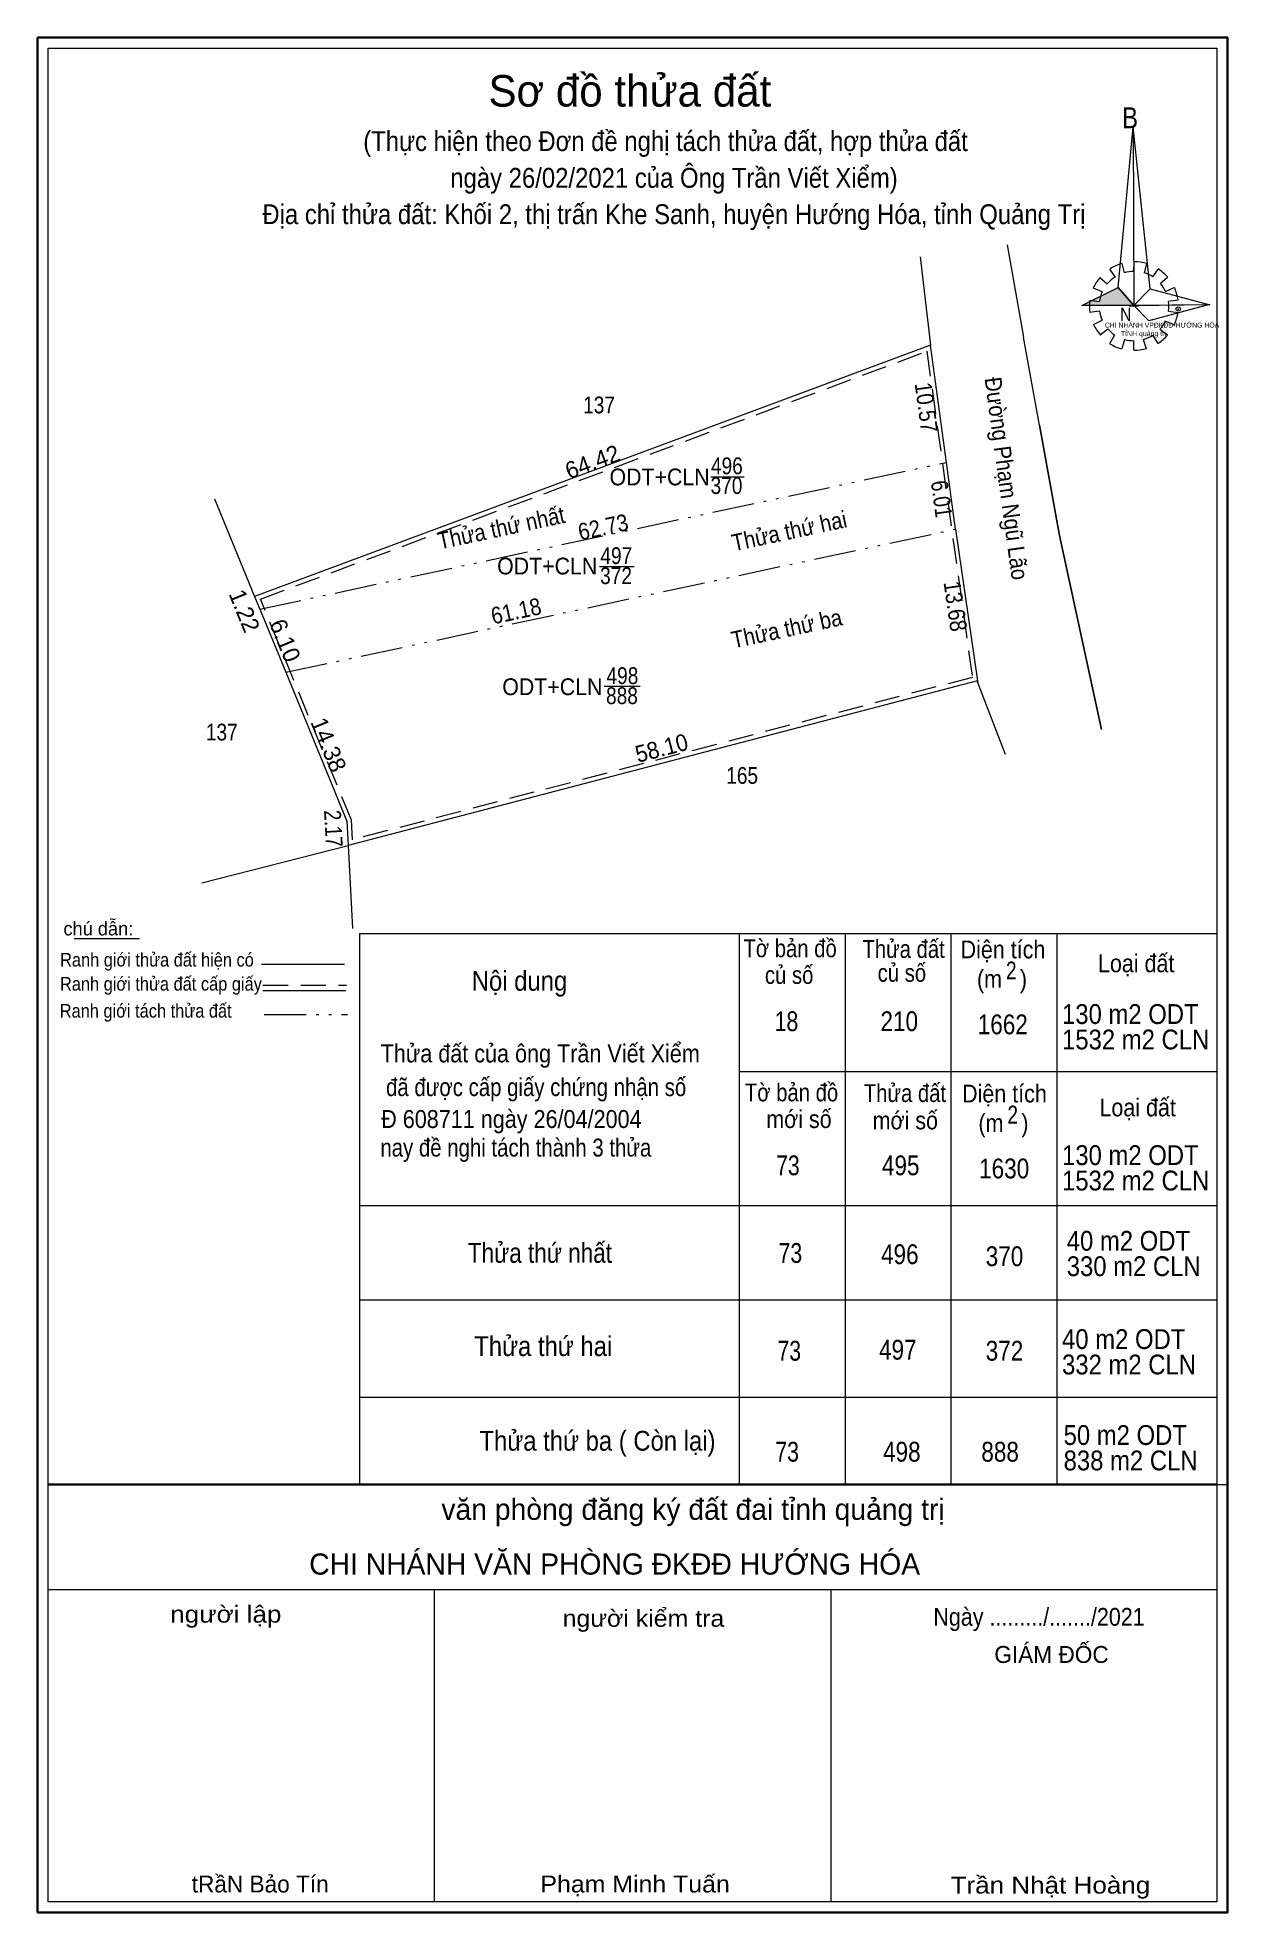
# Model space of a CAD drawing. Header units: metres. Extents: x 549732 to 551508, y 1839332 to 1839940.
# Drawn here: x 550960.2 to 551066.5, y 1839660.3 to 1839827.8 of the extents above; entities that cross this region are included whole.
import ezdxf
from ezdxf.enums import TextEntityAlignment as Align

# ---------------------------------------------------------------- set-up
doc = ezdxf.new("R2010")
doc.units = ezdxf.units.M
doc.header["$LTSCALE"] = 0.75
doc.header["$PDMODE"] = 32
doc.header["$PDSIZE"] = 0.375
doc.linetypes.add('DASH_DOUBLE_DOT', pattern=[9.2, 5, -1.2, 0.3, -1.2, 0.3, -1.2])
doc.linetypes.add('MEDIUM_DASHED', pattern=[4.5, 3, -1.5])
for name, color, linetype, lineweight in [('1', 7, 'Continuous', 13), ('10', 7, 'Continuous', 13), ('17', 7, 'Continuous', 13), ('23', 7, 'Continuous', 13), ('29', 7, 'DASH_DOUBLE_DOT', 13), ('5', 7, 'Continuous', 35), ('6', 7, 'Continuous', 13), ('61', 7, 'Continuous', 13), ('63', 7, 'Continuous', 13)]:
    doc.layers.add(name, color=color, linetype=linetype, lineweight=lineweight)
doc.layers.add('7', color=7, linetype='Continuous')

msp = doc.modelspace()

# ---------------------------------------------------------------- texts
at = {"layer": '1'}
msp.add_text('Sơ đồ thửa đất', height=2.811, dxfattribs=at).set_placement((551013.135, 1839821.6), align=Align.CENTER)
for s, height, width, p in [('B', 1.871, 0.85, (551057.11, 1839819.67)), ('CHI NHÁNH VPĐKĐĐ-HƯỚNG HÓA', 0.4426, 0.95, (551055.56, 1839801.86)), ('N', 1.17, 0.9, (551056.92, 1839802.46)), ('TỈNH quảng trị', 0.4428, 1.05, (551056.99, 1839801.1))]:
    msp.add_text(s, height=height, dxfattribs=dict(at, width=width)).set_placement(p)
for s, width, p in [('137', 0.85, (551010.38, 1839794.2)), ('496', 0.85, (551021.8, 1839788.76)), ('ODT+CLN', 0.95, (551015.79, 1839787.77)), ('370', 0.85, (551021.765, 1839787)), ('497', 0.85, (551011.92, 1839780.74)), ('ODT+CLN', 0.95, (551005.75, 1839779.81)), ('372', 0.85, (551011.9, 1839778.95)), ('ODT+CLN', 0.95, (551006.21, 1839769.03)), ('498', 0.85, (551012.47, 1839770.02)), ('888', 0.85, (551012.43, 1839768.23)), ('137', 0.85, (550976.68, 1839764.98)), ('165', 0.85, (551023.165, 1839761.11))]:
    msp.add_text(s, height=1.5, dxfattribs=dict(at, width=width)).set_placement(p, align=Align.CENTER)
for s, height, p in [('văn phòng đăng ký đất đai tỉnh quảng trị', 1.89, (551041.26, 1839695.37)), ('CHI NHÁNH VĂN PHÒNG ĐKĐĐ HƯỚNG HÓA', 1.889, (551039.06, 1839690.48)), ('GIÁM ĐỐC', 1.512, (551055.91, 1839682.59)), ('tRầN Bảo Tín', 1.51, (550986.23, 1839662.09))]:
    msp.add_text(s, height=height, dxfattribs=at).set_placement(p, align=Align.RIGHT)
for s, height, width, p in [('người lập', 1.512, 1.15, (550982.01, 1839686.19)), ('người kiểm tra', 1.512, 1.1, (551021.57, 1839685.82)), ('Phạm Minh Tuấn', 1.51, 1.1, (551022.06, 1839662.09)), ('Trần Nhật Hoàng', 1.512, 1.15, (551059.62, 1839661.99))]:
    msp.add_text(s, height=height, dxfattribs=dict(at, width=width)).set_placement(p, align=Align.RIGHT)
at = {"layer": '6'}
msp.add_text('chú dẫn:', height=1.215, dxfattribs=at).set_placement((550962.54, 1839747.57))
for s, height, width, p in [('Tờ bản đồ', 1.593, 0.85, (551023.28, 1839745.62)), ('Thửa đất', 1.593, 0.85, (551033.91, 1839745.56)), ('Diện tích', 1.594, 0.9, (551042.68, 1839745.52)), ('Ranh giới thửa đất hiện có ', 1.215, 0.9, (550962.24, 1839744.79)), ('củ số', 1.593, 0.85, (551035.27, 1839743.43)), ('2', 1.594, 0.8, (551046.73, 1839743.64)), ('Loại đất', 1.594, 0.9, (551054.95, 1839744.28)), ('Ranh giới thửa đất cấp giấy', 1.215, 0.9, (550962.23, 1839742.64)), ('Nội dung', 1.771, 0.9, (550999.01, 1839742.63)), ('củ số', 1.593, 0.85, (551025.2, 1839743.24)), ('(m   )', 1.594, 0.9, (551044.14, 1839742.89)), ('Ranh giới tách thửa đất', 1.215, 0.9, (550962.21, 1839740.23)), ('18', 1.771, 0.8, (551026.07, 1839739.02)), ('210', 1.77, 0.85, (551035.52, 1839739.02)), ('1662', 1.77, 0.85, (551044.21, 1839738.74)), ('130 m2 ODT', 1.771, 0.9, (551051.74, 1839739.66)), ('1532 m2 CLN', 1.771, 0.9, (551051.74, 1839737.39)), ('Thửa đất của ông Trần Viết Xiểm', 1.602, 0.9, (550990.87, 1839736.23)), (' đã được cấp giấy chứng nhận số', 1.602, 0.85, (550990.85, 1839733.22)), ('Tờ bản đồ', 1.593, 0.85, (551023.41, 1839732.75)), ('Thửa đất', 1.593, 0.85, (551034.03, 1839732.69)), ('Diện tích', 1.594, 0.9, (551042.81, 1839732.65)), ('Đ 608711 ngày 26/04/2004', 1.602, 0.9, (550990.92, 1839730.37)), ('mới số', 1.593, 0.9, (551025.32, 1839730.37)), ('mới số', 1.593, 0.9, (551034.82, 1839730.25)), ('(m   )', 1.594, 0.9, (551044.27, 1839730.02)), ('2', 1.594, 0.8, (551046.86, 1839730.77)), ('Loại đất', 1.594, 0.9, (551055.08, 1839731.41)), ('nay đề nghi tách thành 3 thửa', 1.602, 0.85, (550990.85, 1839727.82)), ('130 m2 ODT', 1.771, 0.9, (551051.74, 1839727.06)), ('73', 1.77, 0.8, (551026.2, 1839726.15)), ('495', 1.77, 0.85, (551035.65, 1839726.15)), ('1630', 1.77, 0.85, (551044.33, 1839725.87)), ('1532 m2 CLN', 1.771, 0.9, (551051.74, 1839724.79)), ('Thửa thứ nhất', 1.771, 0.85, (550998.66, 1839718.33)), ('73', 1.771, 0.8, (551026.42, 1839718.32)), ('496', 1.77, 0.85, (551035.57, 1839718.21)), ('40 m2 ODT', 1.771, 0.9, (551052.16, 1839719.41)), ('370', 1.77, 0.85, (551044.92, 1839718.03)), ('330 m2 CLN', 1.771, 0.9, (551052.16, 1839717.14)), ('Thửa thứ hai', 1.771, 0.9, (550999.23, 1839710)), ('40 m2 ODT', 1.771, 0.9, (551051.74, 1839710.63)), ('73', 1.771, 0.8, (551026.32, 1839709.59)), ('497', 1.77, 0.85, (551035.39, 1839709.68)), ('372', 1.77, 0.85, (551044.92, 1839709.59)), ('332 m2 CLN', 1.771, 0.9, (551051.74, 1839708.36)), ('Thửa thứ ba ( Còn lại)', 1.77, 0.9, (550999.7, 1839701.55)), ('50 m2 ODT', 1.771, 0.9, (551051.88, 1839702.06)), ('73', 1.771, 0.8, (551026.13, 1839700.57)), ('498', 1.77, 0.85, (551035.75, 1839700.57)), ('888', 1.77, 0.85, (551044.53, 1839700.57)), ('838 m2 CLN', 1.771, 0.9, (551051.88, 1839699.79))]:
    msp.add_text(s, height=height, dxfattribs=dict(at, width=width)).set_placement(p)
at = {"layer": '6', "width": 0.9}
msp.add_text('Ngày ........./......./2021', height=1.594, dxfattribs=at).set_placement((551049.685, 1839685.91), align=Align.CENTER)
at = {"layer": '63'}
for s, rotation, width, p in [('Đường Phạm Ngũ Lão', 277.739, 0.9, (551046.0392, 1839788.286)), ('10.57', 277.724, 0.9, (551038.8737, 1839794.6308)), ('6.01', 277.739, 0.85, (551040.2402, 1839786.456)), ('Thửa thứ nhất', 12.064, 0.9, (551001.7932, 1839783.2376)), ('Thửa thứ hai', 12.064, 0.9, (551027.5232, 1839782.9608)), ('62.73', 12.064, 0.9, (551010.9032, 1839783.3116)), ('13.68', 278.237, 0.9, (551041.4746, 1839776.8674)), ('61.18', 12.067, 0.9, (551003.1282, 1839775.8149)), ('Thửa thứ ba', 12.064, 0.9, (551027.2982, 1839774.2463)), ('58.10', 14.677, 0.95, (551016.16, 1839763.5824)), ('2.17', 273.165, 0.85, (550985.9042, 1839757.0764))]:
    msp.add_text(s, height=1.5, rotation=rotation, dxfattribs=dict(at, width=width)).set_placement(p, align=Align.CENTER)
for s, rotation, p in [('64.42', 20.396, (551010.0586, 1839789.1647)), ('1.22', 292.15, (550978.0099, 1839776.2778)), ('6.10', 292.36, (550981.6509, 1839773.6303)), ('14.38', 292.356, (550985.5276, 1839764.3203))]:
    msp.add_text(s, height=1.5, rotation=rotation, dxfattribs=at).set_placement(p, align=Align.CENTER)
at = {"layer": '7', "width": 0.9}
for s, height, p in [('(Thực hiện theo Đơn đề nghị tách thửa đất, hợp thửa đất ', 1.771, (551016.615, 1839817.63)), ('ngày 26/02/2021 của Ông Trần Viết Xiểm)', 1.773, (551017.075, 1839814.35)), ('Địa chỉ thửa đất: Khối 2, thị trấn Khe Sanh, huyện Hướng Hóa, tỉnh Quảng Trị', 1.773, (551017.07, 1839811.1))]:
    msp.add_text(s, height=height, dxfattribs=at).set_placement(p, align=Align.CENTER)

# ---------------------------------------------------------------- hatches: boundary and pattern name
at = {"layer": '1'}
msp.add_hatch(color=256, dxfattribs=at).paths.add_polyline_path([(551053.51, 1839803.84), (551056.76, 1839805.43), (551058.15, 1839803.84)])

# ---------------------------------------------------------------- linework, layer by layer
for p, q in [((551056.48, 1839806.4), (551056.01, 1839807.09)), ((551057.07, 1839807.58), (551057.28, 1839806.74)), ((551058.15, 1839806.88), (551058.18, 1839807.74)), ((551059.29, 1839807.58), (551059.08, 1839806.72)), ((551059.85, 1839806.4), (551060.32, 1839807.09)), ((551055.32, 1839805.05), (551054.55, 1839805.37)), ((551055.11, 1839806.34), (551055.76, 1839805.78)), ((551061.17, 1839806.34), (551060.52, 1839805.8)), ((551060.99, 1839805.08), (551061.76, 1839805.45)), ((551054.21, 1839804.32), (551055.06, 1839804.19)), ((551057.74, 1839803.81), (551058.56, 1839803.81)), ((551062.12, 1839804.32), (551061.24, 1839804.19)), ((551055.06, 1839803.33), (551054.21, 1839803.2)), ((551054.55, 1839802.15), (551055.32, 1839802.52)), ((551061.79, 1839802.12), (551060.93, 1839802.44)), ((551061.24, 1839803.33), (551062.12, 1839803.2)), ((551055.83, 1839801.72), (551055.16, 1839801.18)), ((551056.01, 1839800.45), (551056.45, 1839801.21)), ((551057.33, 1839800.8), (551057.07, 1839799.97)), ((551058.15, 1839799.83), (551058.15, 1839800.67)), ((551059, 1839800.8), (551059.26, 1839800)), ((551060.32, 1839800.45), (551059.85, 1839801.18)), ((551060.47, 1839801.72), (551061.17, 1839801.21)), ((550988.97, 1839747.73), (551065.57, 1839747.73)), ((550988.97, 1839747.73), (550988.97, 1839698.52)), ((551022.91, 1839747.73), (551022.91, 1839698.52)), ((551032.36, 1839747.73), (551032.36, 1839698.52)), ((551041.81, 1839747.73), (551041.81, 1839698.52)), ((551051.26, 1839747.73), (551051.26, 1839698.52)), ((551022.91, 1839735.42), (551065.57, 1839735.42)), ((550988.97, 1839723.44), (551065.57, 1839723.44)), ((550988.97, 1839715.01), (551065.57, 1839715.01)), ((550988.97, 1839706.34), (551065.57, 1839706.34)), ((551065.57, 1839698.52), (551066.51, 1839698.52)), ((550960.22, 1839697.61), (550960.22, 1839660.3)), ((550961.17, 1839689.15), (551065.57, 1839689.15)), ((550995.65, 1839689.15), (550995.65, 1839661.26)), ((551031.08, 1839689.15), (551031.08, 1839661.26))]:
    msp.add_line(p, q, dxfattribs=at)
at = {"layer": '1', "lineweight": 35}
msp.add_line((550961.17, 1839698.52), (551065.57, 1839698.52), dxfattribs=at)
at = {"layer": '1'}
for points in [[(551058.1, 1839819.79), (551058.15, 1839803.84), (551056.76, 1839805.43)], [(551058.1, 1839819.79), (551058.15, 1839803.84), (551059.62, 1839805.32)], [(551053.51, 1839803.84), (551056.76, 1839805.43), (551058.15, 1839803.84)], [(551064.95, 1839803.89), (551058.15, 1839803.84), (551059.62, 1839805.32)], [(551064.9, 1839803.92), (551059.49, 1839802.47), (551058.15, 1839803.84)]]:
    msp.add_lwpolyline(points, close=True, dxfattribs=at)
for centre, major_axis, start_param, end_param in [((551058.1655, 1839803.7851), (3.9739, 0), 1.84955988, 2.13900916), ((551058.1655, 1839803.7851), (3.9739, 0), 1.27924208, 1.56332225), ((551058.1655, 1839803.7851), (3.9739, 0), 0.71056237, 0.99687234), ((551058.1655, 1839803.7851), (3.9739, 0), 2.43958176, 2.72400246), ((551058.1655, 1839803.7851), (3.1145, 0), 2.13373541, 2.44496261), ((551058.1655, 1839803.7851), (3.1145, 0), 1.56985589, 1.85611068), ((551058.1655, 1839803.7851), (3.1145, 0), 1.00270906, 1.2755622), ((551058.1655, 1839803.7851), (3.1145, 0), 0.42678376, 0.70646463), ((551058.1655, 1839803.7851), (3.9739, 0), 0.1390515, 0.43393316), ((551058.1655, 1839803.7851), (3.9739, 0), 3.00667928, 3.29139349), ((551058.1655, 1839803.7851), (3.1145, 0), 2.72368549, 3.01515824), ((551058.1655, 1839803.7851), (3.1145, 0), 6.13558388, 6.41618463), ((551058.1655, 1839803.7851), (3.9739, 0), 3.56988637, 3.85691866), ((551058.1655, 1839803.7851), (3.1145, 0), 3.28229955, 3.56105054), ((551058.1655, 1839803.7851), (3.1145, 0), 5.56137327, 5.83951437), ((551058.1655, 1839803.7851), (3.9739, 0), 5.85230288, 6.13839648), ((551058.1655, 1839803.7851), (3.1145, 0), 3.86077574, 4.13258255), ((551058.1428, 1839803.7615), (3.9739, 0), 4.1470906, 4.43659307), ((551058.1655, 1839803.7851), (3.1145, 0), 4.43854677, 4.71314001), ((551058.1655, 1839803.7851), (3.1145, 0), 4.99087134, 5.28933161), ((551058.1655, 1839803.7851), (3.9739, 0), 5.28561416, 5.56798705), ((551058.1655, 1839803.7851), (3.9739, 0), 4.71301008, 4.99761054)]:
    msp.add_ellipse(centre, major_axis=major_axis, ratio=0.995001, start_param=start_param, end_param=end_param, dxfattribs=at)
msp.add_point((551062.12, 1839803.52), dxfattribs=at)
at = {"layer": '10'}
for p, q in [((551039.99, 1839800.29), (550979.61, 1839777.84)), ((551041.41, 1839789.82), (551039.99, 1839800.29)), ((551042.22, 1839783.86), (551041.41, 1839789.82)), ((550976.03, 1839786.56), (550979.61, 1839777.84)), ((551042.22, 1839783.86), (551044.18, 1839770.32)), ((550979.61, 1839777.84), (550980.07, 1839776.71)), ((550980.07, 1839776.71), (550982.39, 1839771.07)), ((550982.39, 1839771.07), (550987.86, 1839757.77)), ((551044.18, 1839770.32), (550987.98, 1839755.6)), ((551044.18, 1839770.32), (551044.2, 1839770.21)), ((550987.86, 1839757.77), (550987.98, 1839755.6)), ((550974.9, 1839752.27), (550987.98, 1839755.6)), ((550987.98, 1839755.6), (550988.37, 1839748.19))]:
    msp.add_line(p, q, dxfattribs=at)
at = {"layer": '17'}
msp.add_line((550963.49, 1839747.29), (550969.34, 1839747.29), dxfattribs=at)
at = {"layer": '23'}
for p, q in [((551039.06, 1839808.19), (551039.99, 1839800.29)), ((551049.73, 1839793.13), (551048.31, 1839801)), ((551046.69, 1839763.73), (551044.2, 1839770.21))]:
    msp.add_line(p, q, dxfattribs=at)
msp.add_lwpolyline([(551049.73, 1839793.13), (551051.5, 1839783.29), (551055.25, 1839765.97)], dxfattribs=at)
at = {"layer": '29'}
for p, q in [((550980.07, 1839776.71), (551041.41, 1839789.82)), ((550982.39, 1839771.07), (551042.22, 1839783.86))]:
    msp.add_line(p, q, dxfattribs=at)
at = {"layer": '5'}
msp.add_lwpolyline([(550960.23, 1839827.77), (551066.52, 1839827.77), (551066.52, 1839660.31), (550960.23, 1839660.31)], close=True, dxfattribs=at)
at = {"layer": '5', "lineweight": 13}
msp.add_lwpolyline([(551065.57, 1839698.52), (551065.57, 1839661.26), (550961.17, 1839661.26), (550961.17, 1839826.83), (551065.57, 1839826.83)], close=True, dxfattribs=at)
at = {"layer": '6'}
for p, q in [((550980.24, 1839745.01), (550987.65, 1839745.01)), ((550980.36, 1839742.64), (550987.76, 1839742.64))]:
    msp.add_line(p, q, dxfattribs=at)
at = {"layer": '6', "linetype": 'MEDIUM_DASHED'}
msp.add_line((550980.36, 1839743.14), (550987.81, 1839743.14), dxfattribs=at)
at = {"layer": '61'}
for p, q in [((551046.83, 1839809.24), (551048.31, 1839801)), ((551049.73, 1839793.13), (551048.31, 1839801)), ((551049.73, 1839793.13), (551048.31, 1839801)), ((551049.73, 1839793.13), (551048.31, 1839801)), ((551049.73, 1839793.13), (551048.31, 1839801)), ((551051.5, 1839783.29), (551049.73, 1839793.13)), ((551051.5, 1839783.29), (551049.73, 1839793.13)), ((551051.5, 1839783.29), (551049.73, 1839793.13)), ((551051.5, 1839783.29), (551049.73, 1839793.13)), ((551055.25, 1839765.97), (551051.5, 1839783.29)), ((551055.25, 1839765.97), (551051.5, 1839783.29)), ((551055.25, 1839765.97), (551051.5, 1839783.29)), ((551055.25, 1839765.97), (551051.5, 1839783.29))]:
    msp.add_line(p, q, dxfattribs=at)
at = {"layer": '63'}
for p, q in [((551020.36, 1839788.52), (551023.35, 1839788.52)), ((551010.41, 1839780.51), (551013.52, 1839780.51)), ((551010.85, 1839769.84), (551014.06, 1839769.84))]:
    msp.add_line(p, q, dxfattribs=at)
at = {"layer": '63', "linetype": 'DASH_DOUBLE_DOT'}
msp.add_line((550980.47, 1839740.51), (550987.9, 1839740.51), dxfattribs=at)
at = {"layer": '63', "linetype": 'MEDIUM_DASHED'}
msp.add_lwpolyline([(551039.66, 1839799.74), (551043.73, 1839770.62), (550988.35, 1839756.11), (550988.26, 1839757.86), (550980.14, 1839777.61)], close=True, dxfattribs=at)

msp.set_redraw_order([(e.dxf.handle, doc.entitydb.next_handle()) for e in msp.query("TEXT MTEXT ATTDEF DIMENSION ARC_DIMENSION")])  # texts and dimensions are drawn at this point

doc.saveas('drawing.dxf')
